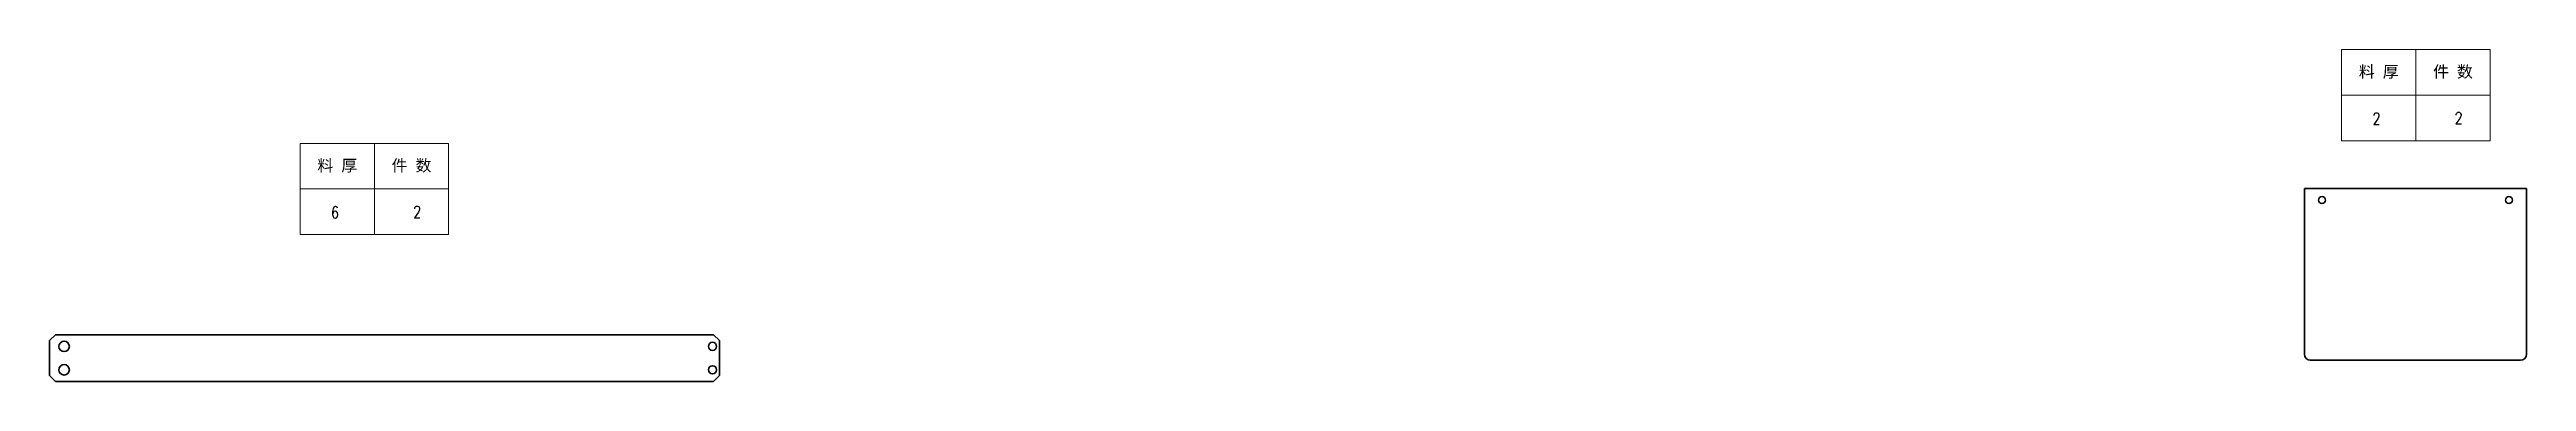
# Model space of a CAD drawing. Header units: millimetres. Extents: x 1333 to 44424, y -42879 to -1037.
# Drawn here: x 41963 to 44083, y -1321 to -1037 of the extents above; entities that cross this region are included whole.
import ezdxf
from ezdxf.enums import TextEntityAlignment as Align

# ---------------------------------------------------------------- set-up
doc = ezdxf.new("R2010")
doc.units = ezdxf.units.MM
doc.header["$LTSCALE"] = 0.5
doc.layers.add('标注线', color=3, linetype='Continuous', lineweight=18)
doc.layers.add('粗实线', color=7, linetype='Continuous', lineweight=35)
doc.styles.add('DIM', font='romans.shx', dxfattribs={"width": 0.8, "bigfont": 'bigfont.shx'})
doc.styles.get("Standard").update_dxf_attribs({"font": 'simplex.shx'})

# ---------------------------------------------------------------- blocks, each defined once
blk = doc.blocks.new('*T179')
at = {"color": 0, "linetype": 'ByBlock', "lineweight": -2, "transparency": 16777216}
for p, q in [((0, 0), (127, 0)), ((0, 0), (0, -78)), ((63.5, 0), (63.5, -78)), ((127, 0), (127, -78)), ((0, -39), (127, -39)), ((0, -78), (127, -78))]:
    blk.add_line(p, q, dxfattribs=at)
at = {"color": 0, "transparency": 16777216, "char_height": 10, "width": 60.5, "attachment_point": 5}
for s, insert in [('{\\fSimSun|b0|i0|c134|p2;料 厚}', (31.75, -19.5)), ('{\\fSimSun|b0|i0|c134|p2;件 数}', (95.25, -19.5))]:
    blk.add_mtext(s, dxfattribs=dict(at, insert=insert))
blk = doc.blocks.new('拆图参数')
blk.add_blockref('*T179', (-63.5, 78))
at = {"style": 'DIM', "width": 0.8}
blk.add_attdef('6', text='', height=10, dxfattribs=at).set_placement((-37.1, 18.9), align=Align.MIDDLE_LEFT)
blk.add_attdef('1', text='', height=10, dxfattribs=at).set_placement((36.6, 19.3), align=Align.MIDDLE_CENTER)

msp = doc.modelspace()

# ---------------------------------------------------------------- linework, layer by layer
at = {"layer": '粗实线', "lineweight": 35}
for p, q in [((43892.6, -1155.971), (44082.6, -1155.971)), ((43892.6, -1155.971), (43892.6, -1297.971)), ((44082.6, -1155.971), (44082.6, -1297.971)), ((41962.563, -1286.21), (41962.563, -1316.21)), ((41962.563, -1286.21), (41962.563, -1316.21)), ((42148.118, -1281.21), (42356.971, -1281.21)), ((42535.953, -1286.21), (42535.953, -1316.21)), ((42535.953, -1286.21), (42535.953, -1316.21)), ((43897.6, -1302.971), (44077.6, -1302.971)), ((42148.118, -1321.21), (42356.971, -1321.21))]:
    msp.add_line(p, q, dxfattribs=at)
at = {"layer": '粗实线', "lineweight": 35, "ltscale": 0.176777}
for p, q in [((41962.563, -1286.21), (41967.563, -1281.21)), ((42535.953, -1286.21), (42530.953, -1281.21)), ((41962.563, -1316.21), (41967.563, -1321.21)), ((42535.953, -1316.21), (42530.953, -1321.21))]:
    msp.add_line(p, q, dxfattribs=at)
at = {"layer": '粗实线', "lineweight": 35, "ltscale": 0.352916}
for p, q in [((41967.563, -1281.21), (42139.875, -1281.21)), ((41967.563, -1321.21), (42139.875, -1321.21))]:
    msp.add_line(p, q, dxfattribs=at)
at = {"layer": '粗实线', "lineweight": 35, "ltscale": 0.206096}
for p, q in [((42139.875, -1281.21), (42148.118, -1281.21)), ((42139.875, -1321.21), (42148.118, -1321.21))]:
    msp.add_line(p, q, dxfattribs=at)
at = {"layer": '粗实线', "lineweight": 35, "ltscale": 0.068699}
for p, q in [((42356.971, -1281.21), (42359.719, -1281.21)), ((42356.971, -1321.21), (42359.719, -1321.21))]:
    msp.add_line(p, q, dxfattribs=at)
at = {"layer": '粗实线', "lineweight": 35, "ltscale": 0.325972}
for p, q in [((42530.953, -1281.21), (42359.719, -1281.21)), ((42530.953, -1321.21), (42359.719, -1321.21))]:
    msp.add_line(p, q, dxfattribs=at)
at = {"layer": '粗实线', "lineweight": 35}
for centre, radius in [((43907.6, -1165.971), 3), ((44067.6, -1165.971), 3), ((41975.063, -1291.21), 4.5), ((42529.953, -1291.21), 3.5), ((41975.063, -1311.21), 4.5), ((42529.953, -1311.21), 3.5)]:
    msp.add_circle(centre, radius, dxfattribs=at)
for centre, start, end in [((43897.6, -1297.971), 180, 270), ((44077.6, -1297.971), 270, 0)]:
    msp.add_arc(centre, 5, start, end, dxfattribs=at)

# ---------------------------------------------------------------- block references
at = {"layer": '标注线'}
for p, values in [((43987.927, -1115.155), {'1': '2', '6': '2'}), ((42240.62, -1195.443), {'1': '2', '6': '6'})]:
    msp.add_blockref('拆图参数', p, dxfattribs=at).add_auto_attribs(values)

doc.saveas('drawing.dxf')
